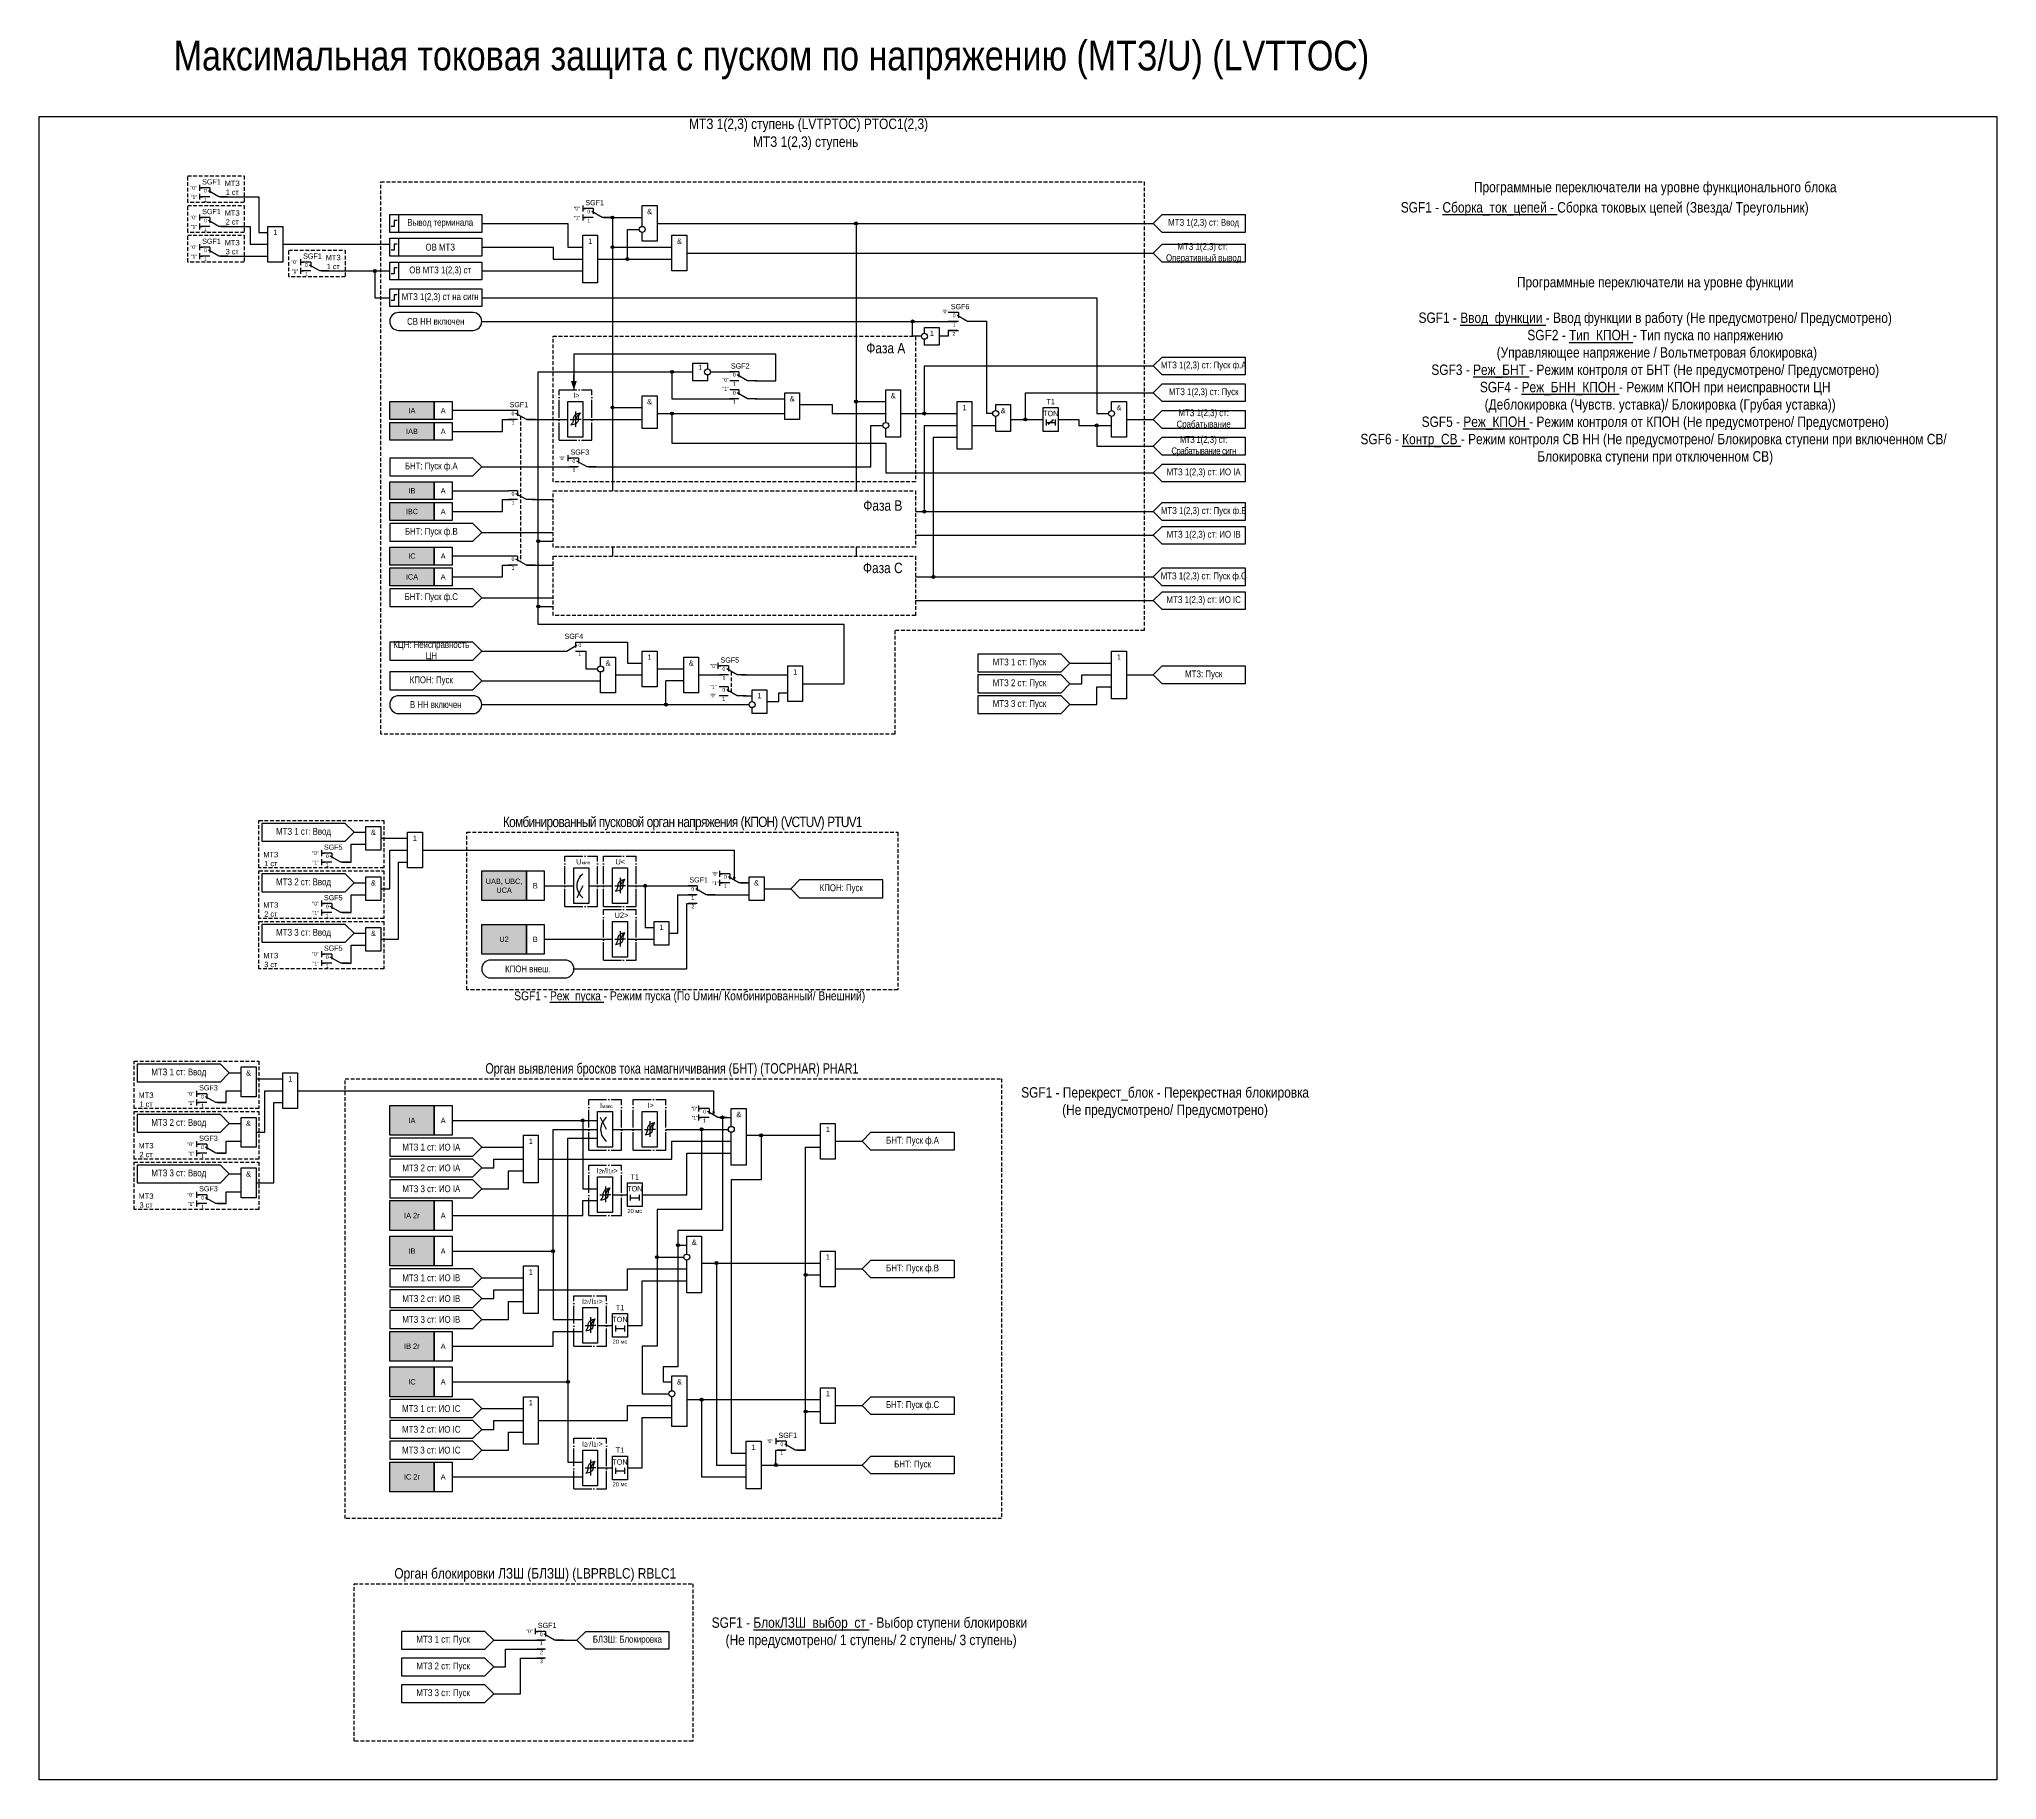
# Model space of a CAD drawing. Header units: millimetres. Extents: x -1444 to 964, y 0 to 620.
# Drawn here: x -1256 to -597, y 0 to 586 of the extents above; entities that cross this region are included whole.
import ezdxf
from ezdxf.enums import TextEntityAlignment as Align

# ---------------------------------------------------------------- set-up
doc = ezdxf.new("R2010")
doc.units = ezdxf.units.MM
doc.linetypes.add('ACAD_ISO04W100', pattern=[30, 24, -3, 0, -3])
doc.linetypes.add('штриховая2', pattern=[0.375, 0.25, -0.125])
doc.layers.add('invisible', color=252, linetype='Continuous', plot=False)
doc.layers.add('TEXT', color=7, linetype='Continuous', lineweight=25)
doc.layers.add('Основная', color=7, linetype='Continuous')
doc.styles.add('1.8_Gost_RD', font='ARIALN.TTF', dxfattribs={"height": 1.8})
doc.styles.add('2.5_Gost_RD', font='ARIALN.TTF', dxfattribs={"height": 2.5})
doc.styles.add('3.5_Gost_RD', font='ARIALN.TTF', dxfattribs={"height": 3.5})
doc.styles.add('Вывод', font='ARIALN.TTF', dxfattribs={"height": 2.5})
doc.styles.add('Компонент', font='ARIALN.TTF', dxfattribs={"height": 3.5})

# ---------------------------------------------------------------- blocks, each defined once
blk = doc.blocks.new('*U70')
at = {"layer": 'Основная', "linetype": 'ACAD_ISO04W100', "ltscale": 0.25}
for p, q in [((0, 0), (11, 0)), ((0, -17), (0, 0)), ((11, -17), (11, 0)), ((0, -17), (11, -17))]:
    blk.add_line(p, q, dxfattribs=at)
at = {"layer": 'Основная', "style": 'Компонент'}
blk.add_attdef('ОУ', text='', height=3.5, dxfattribs=at).set_placement((11, 0), align=Align.MIDDLE_CENTER)
blk = doc.blocks.new('Точка')
at = {"ltscale": 100}
h = blk.add_hatch(color=256, dxfattribs=at)
h.dxf.hatch_style = 1
edge = h.paths.add_edge_path()
edge.add_arc((0, 0), 0.5, 0, 360)
blk.add_circle((0, 0), 0.5, dxfattribs=at)
blk = doc.blocks.new('*U79')
at = {"layer": 'Основная', "color": 0}
blk.add_line((0, 0), (7, 4), dxfattribs=at)
at = {"layer": 'Основная', "ltscale": 0.35}
blk.add_line((6, 6), (6, 2.5), dxfattribs=at)
blk = doc.blocks.new('*U82')
at = {"layer": 'Основная', "color": 0}
for p, q in [((-3, 6), (-9, 6)), ((-3, 0), (-9, 0)), ((9, 0), (3, 0))]:
    blk.add_line(p, q, dxfattribs=at)
at = {"layer": 'Основная', "ltscale": 0.25, "xscale": -1}
blk.add_blockref('*U79', (3, 0), dxfattribs=at)
at = {"layer": 'Основная'}
for tag, height, style, p in [('В1', 2.5, 'Вывод', (-14, 6)), ('В2', 2.5, 'Вывод', (-6, 4)), ('ОУ', 3.5, 'Компонент', (-2, 10)), ('В3', 2.5, 'Вывод', (-6, -2))]:
    blk.add_attdef(tag, text='', height=height, dxfattribs=dict(at, style=style)).set_placement(p, align=Align.MIDDLE_CENTER)
blk = doc.blocks.new('*U81')
at = {"ltscale": 0.25}
blk.add_line((-1, 0), (-5, 0), dxfattribs=at)
blk.add_lwpolyline([(-3, 0, 2, 0, 0), (0, 0, 0, 0, 0)], format="xyseb", dxfattribs=at)
at = {"layer": 'Основная', "style": 'Вывод'}
blk.add_attdef('ОТ', text='', height=2.5, dxfattribs=at).set_placement((-4, 0), align=Align.MIDDLE_CENTER)
blk = doc.blocks.new('*U93')
at = {"layer": 'Основная', "color": 0}
for p, q in [((-9, 0), (-3, 0)), ((3, 6), (9, 6)), ((3, 0), (9, 0))]:
    blk.add_line(p, q, dxfattribs=at)
at = {"layer": 'Основная', "ltscale": 0.25}
blk.add_blockref('*U79', (-3, 0), dxfattribs=at)
at = {"layer": 'Основная'}
for tag, height, style, p in [('ОУ', 3.5, 'Компонент', (2, 10)), ('В2', 2.5, 'Вывод', (6, 4)), ('В1', 2.5, 'Вывод', (14, 6)), ('В3', 2.5, 'Вывод', (6, -2))]:
    blk.add_attdef(tag, text='', height=height, dxfattribs=dict(at, style=style)).set_placement(p, align=Align.MIDDLE_CENTER)
blk = doc.blocks.new('*U91')
at = {"layer": 'Основная', "color": 0}
for p, q in [((-3, 6), (-9, 6)), ((-3, 0), (-9, 0)), ((9, 0), (3, 0))]:
    blk.add_line(p, q, dxfattribs=at)
at = {"layer": 'Основная', "ltscale": 0.25, "xscale": -1}
blk.add_blockref('*U79', (3, 0), dxfattribs=at)
at = {"layer": 'Основная'}
for tag, height, style, p in [('В1', 2.5, 'Вывод', (-13, 6)), ('В2', 2.5, 'Вывод', (-6, 4)), ('ОУ', 3.5, 'Компонент', (-2, 10)), ('В3', 2.5, 'Вывод', (-6, -2))]:
    blk.add_attdef(tag, text='', height=height, dxfattribs=dict(at, style=style)).set_placement(p, align=Align.MIDDLE_CENTER)
blk = doc.blocks.new('*U92')
at = {"layer": 'Основная', "linetype": 'ACAD_ISO04W100', "ltscale": 0.25}
for p, q in [((0, 0), (11, 0)), ((0, -17), (0, 0)), ((11, -17), (11, 0)), ((0, -17), (11, -17))]:
    blk.add_line(p, q, dxfattribs=at)
at = {"layer": 'Основная', "style": 'Компонент'}
blk.add_attdef('ОУ', text='', height=3.5, dxfattribs=at).set_placement((11, 0), align=Align.MIDDLE_CENTER)

msp = doc.modelspace()

# ---------------------------------------------------------------- hatches: boundary and pattern name
at = {"ltscale": 100, "true_color": 0xef8637}
h = msp.add_hatch(color=30, dxfattribs=at)
h.dxf.hatch_style = 1
h.paths.add_polyline_path([(-1138, 464), (-1123, 464), (-1123, 458), (-1138, 458)])
h = msp.add_hatch(color=30, dxfattribs=at)
h.dxf.hatch_style = 1
h.paths.add_polyline_path([(-1138, 457), (-1123, 457), (-1123, 451), (-1138, 451)])
h = msp.add_hatch(color=30, dxfattribs=at)
h.dxf.hatch_style = 1
h.paths.add_polyline_path([(-1138, 437), (-1123, 437), (-1123, 431), (-1138, 431)])
h = msp.add_hatch(color=30, dxfattribs=at)
h.dxf.hatch_style = 1
h.paths.add_polyline_path([(-1138, 430), (-1123, 430), (-1123, 424), (-1138, 424)])
h = msp.add_hatch(color=30, dxfattribs=at)
h.dxf.hatch_style = 1
h.paths.add_polyline_path([(-1138, 415), (-1123, 415), (-1123, 409), (-1138, 409)])
h = msp.add_hatch(color=30, dxfattribs=at)
h.dxf.hatch_style = 1
h.paths.add_polyline_path([(-1138, 408), (-1123, 408), (-1123, 402), (-1138, 402)])
h = msp.add_hatch(color=30, dxfattribs=at)
h.dxf.hatch_style = 1
h.paths.add_polyline_path([(-1107, 306), (-1092, 306), (-1092, 296), (-1107, 296)])
h = msp.add_hatch(color=30, dxfattribs=at)
h.dxf.hatch_style = 1
h.paths.add_polyline_path([(-1107, 288), (-1092, 288), (-1092, 278), (-1107, 278)])
h = msp.add_hatch(color=30, dxfattribs=at)
h.dxf.hatch_style = 1
h.paths.add_polyline_path([(-1138, 227), (-1123, 227), (-1123, 217), (-1138, 217)])
h = msp.add_hatch(color=30, dxfattribs=at)
h.dxf.hatch_style = 1
h.paths.add_polyline_path([(-1138, 195), (-1123, 195), (-1123, 185), (-1138, 185)])
h = msp.add_hatch(color=30, dxfattribs=at)
h.dxf.hatch_style = 1
h.paths.add_polyline_path([(-1138, 183), (-1123, 183), (-1123, 173), (-1138, 173)])
h = msp.add_hatch(color=30, dxfattribs=at)
h.dxf.hatch_style = 1
h.paths.add_polyline_path([(-1138, 151), (-1123, 151), (-1123, 141), (-1138, 141)])
h = msp.add_hatch(color=30, dxfattribs=at)
h.dxf.hatch_style = 1
h.paths.add_polyline_path([(-1138, 139), (-1123, 139), (-1123, 129), (-1138, 129)])
h = msp.add_hatch(color=30, dxfattribs=at)
h.dxf.hatch_style = 1
h.paths.add_polyline_path([(-1138, 107), (-1123, 107), (-1123, 97), (-1138, 97)])

# ---------------------------------------------------------------- linework, layer by layer
at = {"color": 6, "ltscale": 100}
for p, q in [((-1202, 537), (-1202, 535)), ((-1202, 536), (-1201, 536)), ((-1202, 534), (-1202, 532)), ((-1202, 533), (-1201, 533)), ((-1202, 527), (-1202, 525)), ((-1202, 526), (-1201, 526)), ((-1202, 524), (-1202, 522)), ((-1202, 523), (-1201, 523)), ((-1202, 517), (-1202, 515)), ((-1202, 516), (-1201, 516)), ((-1202, 514), (-1202, 512)), ((-1202, 513), (-1201, 513)), ((-1168, 512), (-1168, 510)), ((-1168, 511), (-1167, 511)), ((-1168, 509), (-1168, 507)), ((-1168, 508), (-1167, 508)), ((-1161, 313), (-1161, 311)), ((-1161, 312), (-1160, 312)), ((-1161, 310), (-1161, 308)), ((-1161, 309), (-1160, 309)), ((-1161, 296), (-1161, 294)), ((-1161, 295), (-1160, 295)), ((-1161, 293), (-1161, 291)), ((-1161, 292), (-1160, 292)), ((-1161, 279), (-1161, 277)), ((-1161, 278), (-1160, 278)), ((-1161, 276), (-1161, 274)), ((-1161, 275), (-1160, 275)), ((-1203, 232), (-1203, 230)), ((-1203, 231), (-1202, 231)), ((-1203, 229), (-1203, 227)), ((-1203, 228), (-1202, 228)), ((-1203, 215), (-1203, 213)), ((-1203, 214), (-1202, 214)), ((-1203, 212), (-1203, 210)), ((-1203, 211), (-1202, 211)), ((-1203, 198), (-1203, 196)), ((-1203, 197), (-1202, 197)), ((-1203, 195), (-1203, 193)), ((-1203, 194), (-1202, 194))]:
    msp.add_line(p, q, dxfattribs=at)
at = {"ltscale": 100}
for p, q in [((-1073, 530), (-1073, 528)), ((-1073, 529), (-1072, 529)), ((-1073, 527), (-1073, 525)), ((-1073, 526), (-1072, 526)), ((-1107, 491), (-962, 491)), ((-967, 491), (-947, 491)), ((-962, 486), (-962, 491)), ((-949, 494), (-950, 494)), ((-950, 488), (-946.5, 488)), ((-959, 486), (-962, 486)), ((-1030, 474), (-1022, 474)), ((-1098, 461), (-1117, 461)), ((-1078, 446), (-1078, 444)), ((-1078, 445), (-1077, 445)), ((-1090, 431), (-1083, 431)), ((-1098, 412), (-1117, 412)), ((-1027.5, 376.01), (-1027.5, 374.01)), ((-1039, 370), (-1045, 370)), ((-1045, 362), (-1045, 370)), ((-1034, 372), (-1026, 372)), ((-1027.5, 375.01), (-1026.5, 375.01)), ((-1019.53, 372), (-1004, 372)), ((-1019, 365), (-1016, 365)), ((-1107, 362), (-1045, 362)), ((-1046, 362), (-1017, 362)), ((-1027, 306), (-1027, 304)), ((-1027, 305), (-1026, 305)), ((-1027, 303), (-1027, 301)), ((-1027, 302), (-1026, 302)), ((-1034.5, 295), (-1037.5, 295)), ((-1034, 227), (-1034, 225)), ((-1034, 226), (-1033, 226)), ((-1065, 219), (-1067, 223)), ((-1034, 224), (-1034, 222)), ((-1034, 223), (-1033, 223)), ((-1053, 197), (-1053, 197)), ((-1058, 153), (-1058, 153)), ((-1008, 115), (-1008, 113)), ((-1008, 114), (-1007, 114)), ((-1058, 105), (-1058, 105)), ((-1089, 51), (-1089, 49)), ((-1089, 50), (-1088, 50)), ((-1085.5, 44), (-1088.5, 44)), ((-1085.5, 41), (-1088.5, 41))]:
    msp.add_line(p, q, dxfattribs=at)
at = {"linetype": 'штриховая2', "ltscale": 5}
for p, q in [((-1094, 459.14), (-1094, 410.14)), ((-884, 387), (-968, 387)), ((-968, 387), (-968, 352)), ((-1023, 373), (-1023, 366))]:
    msp.add_line(p, q, dxfattribs=at)
at = {"color": 7, "ltscale": 100}
for p, q in [((-1077.21, 458), (-1075.4, 458)), ((-1073.58, 458), (-1075.4, 458)), ((-916.3, 456.41), (-914.63, 457.9)), ((-914.63, 457.9), (-915.15, 457.68)), ((-914.63, 457.9), (-914.9, 457.43)), ((-1073, 301), (-1075, 297)), ((-1062.21, 301), (-1060.4, 301)), ((-1061.19, 301), (-1059.51, 301)), ((-1058.58, 301), (-1060.4, 301)), ((-1062.21, 283), (-1060.4, 283)), ((-1061.19, 283), (-1059.51, 283)), ((-1058.58, 283), (-1060.4, 283)), ((-1052.21, 219), (-1050.4, 219)), ((-1051.19, 219), (-1049.51, 219)), ((-1048.58, 219), (-1050.4, 219)), ((-1067.21, 197), (-1065.4, 197)), ((-1066.19, 197), (-1064.51, 197)), ((-1063.58, 197), (-1065.4, 197)), ((-1072.21, 153), (-1070.4, 153)), ((-1071.19, 153), (-1069.51, 153)), ((-1068.58, 153), (-1070.4, 153)), ((-1072.21, 105), (-1070.4, 105)), ((-1071.19, 105), (-1069.51, 105)), ((-1068.58, 105), (-1070.4, 105))]:
    msp.add_line(p, q, dxfattribs=at)
for p, q in [((-1075.4, 460.72), (-1075.4, 455.52)), ((-1060.4, 303.72), (-1060.4, 298.52)), ((-1060.4, 285.72), (-1060.4, 280.52)), ((-1050.4, 221.72), (-1050.4, 216.52)), ((-1065.4, 199.72), (-1065.4, 194.52)), ((-1070.4, 155.72), (-1070.4, 150.52)), ((-1070.4, 107.72), (-1070.4, 102.52))]:
    msp.add_line(p, q)
at = {"color": 6, "ltscale": 100}
for points in [[(-1256, 560), (-597, 560), (-597, 0), (-1256, 0)], [(-1179, 523), (-1174, 523), (-1174, 511), (-1179, 511)], [(-1146, 321), (-1141, 321), (-1141, 313), (-1146, 313)], [(-1132, 319), (-1127, 319), (-1127, 307), (-1132, 307)], [(-1146, 304), (-1141, 304), (-1141, 296), (-1146, 296)], [(-1146, 287), (-1141, 287), (-1141, 279), (-1146, 279)], [(-1188, 240), (-1183, 240), (-1183, 230), (-1188, 230)], [(-1174, 238), (-1169, 238), (-1169, 226), (-1174, 226)], [(-1188, 223), (-1183, 223), (-1183, 213), (-1188, 213)], [(-1188, 206), (-1183, 206), (-1183, 196), (-1188, 196)]]:
    msp.add_lwpolyline(points, close=True, dxfattribs=at)
at = {"color": 6, "linetype": 'штриховая2', "ltscale": 5}
for points in [[(-1206, 540), (-1187, 540), (-1187, 531), (-1206, 531)], [(-1206, 530), (-1187, 530), (-1187, 521), (-1206, 521)], [(-1206, 520), (-1187, 520), (-1187, 511), (-1206, 511)], [(-1172, 515), (-1153, 515), (-1153, 506), (-1172, 506)], [(-1182, 323), (-1140, 323), (-1140, 307), (-1182, 307)], [(-1182, 306), (-1140, 306), (-1140, 290), (-1182, 290)], [(-1182, 289), (-1140, 289), (-1140, 273), (-1182, 273)], [(-1224, 242), (-1182, 242), (-1182, 226), (-1224, 226)], [(-1224, 225), (-1182, 225), (-1182, 209), (-1224, 209)], [(-1224, 208), (-1182, 208), (-1182, 192), (-1224, 192)]]:
    msp.add_lwpolyline(points, close=True, dxfattribs=at)
at = {"linetype": 'штриховая2', "ltscale": 5}
msp.add_lwpolyline([(-968, 352), (-1141, 352), (-1141, 538), (-884, 538), (-884, 387)], dxfattribs=at)
at = {"color": 6, "ltscale": 100}
for points in [[(-1195, 533), (-1182, 533), (-1182, 521), (-1179, 521)], [(-1195, 523), (-1185, 523), (-1185, 517), (-1179, 517)], [(-1174, 517), (-1138, 517)], [(-1195, 513), (-1179, 513)], [(-1161, 508), (-1138, 508)], [(-1161, 508), (-1143, 508), (-1143, 499), (-1138, 499)], [(-1150, 319), (-1153, 322), (-1181, 322), (-1181, 316), (-1153, 316), (-1150, 319)], [(-1150, 319), (-1146, 319)], [(-1141, 317), (-1132, 317)], [(-1154, 309), (-1151, 309), (-1151, 315), (-1146, 315)], [(-1141, 300), (-1138, 300), (-1138, 313), (-1132, 313)], [(-1127, 313), (-1022, 313), (-1022, 302.86)], [(-1150, 302), (-1153, 305), (-1181, 305), (-1181, 299), (-1153, 299), (-1150, 302)], [(-1141, 283), (-1135, 283), (-1135, 309), (-1132, 309)], [(-1154, 292), (-1151, 292), (-1151, 298), (-1146, 298)], [(-1150, 302), (-1146, 302)], [(-1150, 285), (-1153, 288), (-1181, 288), (-1181, 282), (-1153, 282), (-1150, 285)], [(-1150, 285), (-1146, 285)], [(-1154, 275), (-1151, 275), (-1151, 281), (-1146, 281)], [(-1192, 238), (-1195, 241), (-1223, 241), (-1223, 235), (-1195, 235), (-1192, 238)], [(-1192, 238), (-1188, 238)], [(-1196, 228), (-1193, 228), (-1193, 232), (-1188, 232)], [(-1183, 236), (-1174, 236)], [(-1183, 218), (-1180, 218), (-1180, 232), (-1174, 232)], [(-1169, 232), (-1029, 232), (-1029, 225.86)], [(-1183, 201), (-1177, 201), (-1177, 228), (-1174, 228)], [(-1192, 221), (-1195, 224), (-1223, 224), (-1223, 218), (-1195, 218), (-1192, 221)], [(-1192, 221), (-1188, 221)], [(-1196, 211), (-1193, 211), (-1193, 215), (-1188, 215)], [(-1192, 204), (-1195, 207), (-1223, 207), (-1223, 201), (-1195, 201), (-1192, 204)], [(-1196, 194), (-1193, 194), (-1193, 198), (-1188, 198)], [(-1192, 204), (-1188, 204)]]:
    msp.add_lwpolyline(points, dxfattribs=at)
at = {"ltscale": 100}
for points in [[(-1053, 523), (-1053, 530), (-1048, 530), (-1048, 518), (-1053, 518), (-1053, 521)], [(-1107, 524), (-1078, 524), (-1078, 516), (-1073, 516)], [(-1068, 512), (-1058, 512), (-1058, 522), (-1054, 522)], [(-1066, 526), (-1053, 526)], [(-1066, 526), (-1063, 526), (-1063, 462), (-1053, 462)], [(-1066, 526), (-1063, 526), (-1063, 462), (-1063, 434)], [(-1048, 524), (-881, 524)], [(-1038, 524), (-981, 524), (-981, 464), (-971, 464)], [(-1038, 524), (-981, 524), (-981, 434)], [(-1107, 516), (-1083, 516), (-1083, 512), (-1073, 512)], [(-1063, 516), (-1043, 516)], [(-1107, 508), (-1073, 508)], [(-1068, 512), (-1043, 512)], [(-1038, 514), (-881, 514)], [(-1107, 499), (-900, 499), (-900, 460), (-896, 460)], [(-958, 487), (-958, 489), (-953, 489), (-953, 483), (-958, 483), (-958, 485)], [(-947, 488), (-950, 488), (-950, 486), (-953, 486)], [(-947, 491), (-950, 491)], [(-935, 460), (-937, 460), (-937, 491), (-942, 491)], [(-1015, 471), (-1008, 471), (-1008, 480), (-1076, 480), (-1076, 468)], [(-1036, 473), (-1036, 477), (-1031, 477), (-1031, 475)], [(-1031, 475), (-1031, 475)], [(-966, 460), (-958, 460), (-958, 476), (-881, 476)], [(-990, 369), (-985, 369), (-985, 389), (-1088, 389), (-1088, 474), (-1036, 474)], [(-990, 369), (-985, 369), (-985, 389), (-1088, 389), (-1088, 474), (-1051, 474), (-1051, 474), (-1043, 474), (-1043, 465), (-1022, 465)], [(-1031, 473), (-1031, 471), (-1036, 471), (-1036, 473)], [(-971, 457), (-971, 468), (-966, 468), (-966, 452), (-971, 452), (-971, 455)], [(-1015, 465), (-1005, 465)], [(-1000, 463), (-989, 463), (-989, 460), (-971, 460)], [(-934, 461), (-934, 463), (-929, 463), (-929, 454), (-934, 454), (-934, 459)], [(-929, 458), (-924, 458), (-924, 467), (-881, 467)], [(-895, 461), (-895, 464), (-890, 464), (-890, 452), (-895, 452), (-895, 459)], [(-1117, 454), (-1100, 454), (-1100, 458), (-1096, 458)], [(-1092, 458), (-1078, 458)], [(-1073, 458), (-1053, 458)], [(-1071, 442), (-976, 442), (-976, 456), (-972, 456)], [(-1048, 460), (-1005, 460)], [(-1048, 460), (-1043, 460), (-1043, 450), (-971, 450), (-971, 440), (-881, 440)], [(-966, 460), (-947, 460)], [(-961, 427), (-958, 427), (-958, 456), (-947, 456)], [(-942, 456), (-934, 456)], [(-929, 458), (-918, 458)], [(-916.98, 458), (-916.98, 456)], [(-916.98, 457), (-913.98, 457)], [(-913.98, 458), (-913.98, 456)], [(-913, 458), (-906, 458), (-906, 456), (-895, 456)], [(-904, 456), (-900, 456), (-900, 449), (-881, 449)], [(-890, 458), (-881, 458)], [(-961, 405), (-955, 405), (-955, 452), (-947, 452)], [(-1107, 442), (-1110, 445), (-1138, 445), (-1138, 439), (-1110, 439), (-1107, 442)], [(-1107, 442), (-1075, 442)], [(-1117, 434), (-1098, 434)], [(-1117, 427), (-1100, 427), (-1100, 431), (-1097, 431)], [(-1107, 420), (-1110, 423), (-1138, 423), (-1138, 417), (-1110, 417), (-1107, 420)], [(-961, 427), (-881, 427)], [(-1107, 420), (-1083, 420)], [(-990, 369), (-985, 369), (-985, 389), (-1088, 389), (-1088, 417), (-1083, 417)], [(-961, 419), (-881, 419)], [(-1117, 405), (-1100, 405), (-1100, 409), (-1097, 409)], [(-1092, 409), (-1083, 409)], [(-1063, 415), (-1063, 412)], [(-981, 415), (-981, 412)], [(-961, 405), (-881, 405)], [(-1107, 398), (-1110, 401), (-1138, 401), (-1138, 395), (-1110, 395), (-1107, 398)], [(-1107, 398), (-1083, 398)], [(-961, 397), (-881, 397)], [(-999, 369), (-985, 369), (-985, 389), (-1088, 389), (-1088, 395), (-1083, 395)], [(-1107, 380), (-1110, 383), (-1138, 383), (-1138, 377), (-1110, 377), (-1107, 380)], [(-1075, 383), (-1058, 383), (-1058, 376), (-1053, 376)], [(-1107, 380), (-1101, 380)], [(-1104, 380), (-1079, 380)], [(-1075, 380), (-1072, 380), (-1072, 374), (-1068, 374)], [(-1067, 375), (-1067, 378), (-1062, 378), (-1062, 366), (-1067, 366), (-1067, 373)], [(-909, 376), (-912, 379), (-940, 379), (-940, 373), (-912, 373), (-909, 376)], [(-909, 376), (-895, 376)], [(-1107, 370), (-1110, 373), (-1138, 373), (-1138, 367), (-1110, 367), (-1107, 370)], [(-1107, 370), (-1082, 370)], [(-1104, 370), (-1067, 370)], [(-1062, 372), (-1053, 372)], [(-1048, 374), (-1039, 374)], [(-909, 369), (-912, 372), (-940, 372), (-940, 366), (-912, 366), (-909, 369)], [(-909, 369), (-905, 369), (-905, 372), (-895, 372)], [(-890, 372), (-881, 372)], [(-1016, 363), (-1016, 367), (-1011, 367), (-1011, 359), (-1016, 359), (-1016, 361)], [(-1011, 363), (-1007, 363), (-1007, 366), (-1004, 366)], [(-909, 362), (-912, 365), (-940, 365), (-940, 359), (-912, 359), (-909, 362)], [(-909, 362), (-900, 362), (-900, 368), (-895, 368)], [(-1086, 301), (-1076, 301)], [(-1071, 301), (-1063, 301)], [(-1058, 301), (-1052, 301), (-1052, 287), (-1049, 287)], [(-1058, 301), (-1035, 301)], [(-1044, 285), (-1041, 285), (-1041, 298), (-1035, 298)], [(-1031, 298), (-1017, 298)], [(-1020, 302), (-1017, 302)], [(-1012, 300), (-1003, 300)], [(-1076, 273), (-1038, 273), (-1038, 295), (-1035, 295)], [(-1086, 283), (-1063, 283)], [(-1058, 283), (-1049, 283)], [(-1023, 220), (-1023, 226), (-1018, 226), (-1018, 207), (-1023, 207), (-1023, 218)], [(-1117, 222), (-1068, 222)], [(-1117, 222), (-1073, 222), (-1073, 199), (-1068, 199)], [(-1117, 178), (-1083, 178), (-1083, 219), (-1068, 219)], [(-1063, 219), (-1053, 219)], [(-1045, 219), (-1033, 219), (-1033, 192), (-1048, 192), (-1048, 146), (-1053, 146), (-1053, 130), (-1044, 130)], [(-1045, 219), (-1033, 219), (-1033, 192), (-1048, 192), (-1048, 176), (-1039, 176)], [(-1026, 223), (-1026, 185), (-1041, 185), (-1041, 139), (-1046, 139), (-1046, 134)], [(-1045, 219), (-1024, 219)], [(-1027, 223), (-1024, 223), (-1024, 223), (-1023, 223)], [(-1107, 213), (-1110, 216), (-1138, 216), (-1138, 210), (-1110, 210), (-1107, 213)], [(-1117, 134), (-1078, 134), (-1078, 216), (-1068, 216)], [(-1107, 213), (-1093, 213)], [(-1088, 209), (-1043, 209), (-1043, 215), (-1023, 215)], [(-1053, 197), (-1038, 197), (-1038, 211), (-1023, 211)], [(-1018, 217), (-1013, 217), (-1013, 202), (-1023, 202), (-1023, 110), (-1018, 110)], [(-1018, 217), (-993, 217)], [(-1001, 111), (-998, 111), (-998, 118), (-998, 118), (-998, 213), (-993, 213)], [(-988, 215), (-979, 215)], [(-1107, 206), (-1110, 209), (-1138, 209), (-1138, 203), (-1110, 203), (-1107, 206)], [(-1107, 206), (-1103, 206), (-1103, 209), (-1093, 209)], [(-1107, 199), (-1098, 199), (-1098, 205), (-1093, 205)], [(-1107, 199), (-1110, 202), (-1138, 202), (-1138, 196), (-1110, 196), (-1107, 199)], [(-1117, 190), (-1073, 190), (-1073, 195), (-1068, 195)], [(-1063, 197), (-1058, 197)], [(-1057, 197), (-1057, 195)], [(-1057, 196), (-1054, 196)], [(-1054, 197), (-1054, 195)], [(-1117, 178), (-1083, 178), (-1083, 155), (-1073, 155)], [(-1041, 180), (-1039, 180), (-1039, 180), (-1038, 180)], [(-1038, 177), (-1038, 183), (-1033, 183), (-1033, 164), (-1038, 164), (-1038, 175)], [(-1107, 169), (-1110, 172), (-1138, 172), (-1138, 166), (-1110, 166), (-1107, 169)], [(-1088, 165), (-1058, 165), (-1058, 172), (-1038, 172)], [(-1033, 174), (-993, 174)], [(-1033, 174), (-1028, 174), (-1028, 106), (-1018, 106)], [(-988, 172), (-979, 172)], [(-1107, 162), (-1110, 165), (-1138, 165), (-1138, 159), (-1110, 159), (-1107, 162)], [(-1107, 169), (-1093, 169)], [(-1107, 162), (-1103, 162), (-1103, 165), (-1093, 165)], [(-1058, 153), (-1053, 153), (-1053, 168), (-1038, 168)], [(-1001, 111), (-998, 111), (-998, 118), (-998, 118), (-998, 170), (-993, 170)], [(-1107, 155), (-1098, 155), (-1098, 161), (-1093, 161)], [(-1107, 155), (-1110, 158), (-1138, 158), (-1138, 152), (-1110, 152), (-1107, 155)], [(-1068, 153), (-1063, 153)], [(-1062, 153), (-1062, 151)], [(-1062, 152), (-1059, 152)], [(-1059, 153), (-1059, 151)], [(-1117, 146), (-1083, 146), (-1083, 151), (-1073, 151)], [(-1117, 134), (-1078, 134), (-1078, 107), (-1073, 107)], [(-1046, 134), (-1044, 134), (-1044, 134), (-1043, 134)], [(-1043, 131), (-1043, 136), (-1038, 136), (-1038, 119), (-1043, 119), (-1043, 129)], [(-1107, 125), (-1110, 128), (-1138, 128), (-1138, 122), (-1110, 122), (-1107, 125)], [(-1088, 121), (-1058, 121), (-1058, 126), (-1043, 126)], [(-1038, 128), (-993, 128)], [(-1038, 128), (-1033, 128), (-1033, 102), (-1018, 102)], [(-988, 126), (-979, 126)], [(-1107, 118), (-1110, 121), (-1138, 121), (-1138, 115), (-1110, 115), (-1107, 118)], [(-1107, 125), (-1093, 125)], [(-1107, 118), (-1103, 118), (-1103, 121), (-1093, 121)], [(-1058, 105), (-1053, 105), (-1053, 122), (-1043, 122)], [(-1001, 111), (-998, 111), (-998, 118), (-998, 118), (-998, 124), (-993, 124)], [(-1107, 111), (-1110, 114), (-1138, 114), (-1138, 108), (-1110, 108), (-1107, 111)], [(-1107, 111), (-1098, 111), (-1098, 117), (-1093, 117)], [(-1013, 106), (-1008, 106), (-1008, 111), (-1005, 111)], [(-1013, 106), (-979, 106)], [(-1117, 102), (-1073, 102)], [(-1068, 105), (-1063, 105)], [(-1062, 105), (-1062, 103)], [(-1062, 104), (-1059, 104)], [(-1059, 105), (-1059, 103)], [(-1103, 47), (-1106, 50), (-1134, 50), (-1134, 44), (-1106, 44), (-1103, 47)], [(-1103, 47), (-1086, 47)], [(-1082, 47), (-1075, 47)], [(-1103, 38), (-1106, 41), (-1134, 41), (-1134, 35), (-1106, 35), (-1103, 38)], [(-1103, 38), (-1099, 38), (-1099, 44), (-1086, 44)], [(-1103, 29), (-1094, 29), (-1094, 41), (-1086, 41)], [(-1103, 29), (-1106, 32), (-1134, 32), (-1134, 26), (-1106, 26), (-1103, 29)]]:
    msp.add_lwpolyline(points, dxfattribs=at)
for points in [[(-1138, 527), (-1135, 527), (-1135, 521), (-1138, 521)], [(-1138, 527), (-1107, 527), (-1107, 521), (-1138, 521)], [(-850, 527), (-850, 521), (-878, 521), (-881, 524), (-878, 527)], [(-1138, 519), (-1135, 519), (-1135, 513), (-1138, 513)], [(-1138, 519), (-1107, 519), (-1107, 513), (-1138, 513)], [(-1073, 520), (-1068, 520), (-1068, 504), (-1073, 504)], [(-1043, 520), (-1038, 520), (-1038, 508), (-1043, 508)], [(-850, 517), (-850, 511), (-878, 511), (-881, 514), (-878, 517)], [(-1138, 511), (-1135, 511), (-1135, 505), (-1138, 505)], [(-1138, 511), (-1107, 511), (-1107, 505), (-1138, 505)], [(-1138, 502), (-1135, 502), (-1135, 496), (-1138, 496)], [(-1138, 502), (-1107, 502), (-1107, 496), (-1138, 496)], [(-850, 479), (-850, 473), (-878, 473), (-881, 476), (-878, 479)], [(-850, 470), (-850, 464), (-878, 464), (-881, 467), (-878, 470)], [(-1138, 464), (-1123, 464), (-1123, 458), (-1138, 458)], [(-1123, 464), (-1117, 464), (-1117, 458), (-1123, 458)], [(-1078, 464), (-1073, 464), (-1073, 452), (-1078, 452)], [(-1053, 466), (-1048, 466), (-1048, 455), (-1053, 455)], [(-1005, 467), (-1000, 467), (-1000, 458), (-1005, 458)], [(-947, 464), (-942, 464), (-942, 448), (-947, 448)], [(-917.98, 462), (-912.98, 462), (-912.98, 454), (-917.98, 454)], [(-1138, 457), (-1123, 457), (-1123, 451), (-1138, 451)], [(-1123, 457), (-1117, 457), (-1117, 451), (-1123, 451)], [(-850, 461), (-850, 455), (-878, 455), (-881, 458), (-878, 461)], [(-850, 452), (-850, 446), (-878, 446), (-881, 449), (-878, 452)], [(-850, 443), (-850, 437), (-878, 437), (-881, 440), (-878, 443)], [(-1138, 437), (-1123, 437), (-1123, 431), (-1138, 431)], [(-1123, 437), (-1117, 437), (-1117, 431), (-1123, 431)], [(-1138, 430), (-1123, 430), (-1123, 424), (-1138, 424)], [(-1123, 430), (-1117, 430), (-1117, 424), (-1123, 424)], [(-850, 430), (-850, 424), (-878, 424), (-881, 427), (-878, 430)], [(-850, 422), (-850, 416), (-878, 416), (-881, 419), (-878, 422)], [(-1138, 415), (-1123, 415), (-1123, 409), (-1138, 409)], [(-1123, 415), (-1117, 415), (-1117, 409), (-1123, 409)], [(-1138, 408), (-1123, 408), (-1123, 402), (-1138, 402)], [(-1123, 408), (-1117, 408), (-1117, 402), (-1123, 402)], [(-850, 408), (-850, 402), (-878, 402), (-881, 405), (-878, 408)], [(-850, 400), (-850, 394), (-878, 394), (-881, 397), (-878, 400)], [(-1053, 380), (-1048, 380), (-1048, 368), (-1053, 368)], [(-1039, 378), (-1034, 378), (-1034, 366), (-1039, 366)], [(-895, 380), (-890, 380), (-890, 364), (-895, 364)], [(-1004, 375), (-999, 375), (-999, 363), (-1004, 363)], [(-850, 375), (-850, 369), (-878, 369), (-881, 372), (-878, 375)], [(-1107, 306), (-1092, 306), (-1092, 296), (-1107, 296)], [(-1092, 306), (-1086, 306), (-1086, 296), (-1092, 296)], [(-1076, 307), (-1071, 307), (-1071, 295), (-1076, 295)], [(-1063, 307), (-1058, 307), (-1058, 295), (-1063, 295)], [(-1017, 304), (-1012, 304), (-1012, 296), (-1017, 296)], [(-1000, 303), (-1003, 300), (-1000, 297), (-972, 297), (-972, 303)], [(-1107, 288), (-1092, 288), (-1092, 278), (-1107, 278)], [(-1092, 288), (-1086, 288), (-1086, 278), (-1092, 278)], [(-1063, 289), (-1058, 289), (-1058, 277), (-1063, 277)], [(-1049, 289), (-1044, 289), (-1044, 281), (-1049, 281)], [(-1138, 227), (-1123, 227), (-1123, 217), (-1138, 217)], [(-1123, 227), (-1117, 227), (-1117, 217), (-1123, 217)], [(-1068, 225), (-1063, 225), (-1063, 213), (-1068, 213)], [(-1053, 225), (-1048, 225), (-1048, 213), (-1053, 213)], [(-993, 221), (-988, 221), (-988, 209), (-993, 209)], [(-948, 218), (-948, 212), (-976, 212), (-979, 215), (-976, 218)], [(-1093, 217), (-1088, 217), (-1088, 201), (-1093, 201)], [(-1068, 203), (-1063, 203), (-1063, 191), (-1068, 191)], [(-1058, 201), (-1053, 201), (-1053, 193), (-1058, 193)], [(-1138, 195), (-1123, 195), (-1123, 185), (-1138, 185)], [(-1123, 195), (-1117, 195), (-1117, 185), (-1123, 185)], [(-1138, 183), (-1123, 183), (-1123, 173), (-1138, 173)], [(-1123, 183), (-1117, 183), (-1117, 173), (-1123, 173)], [(-993, 178), (-988, 178), (-988, 166), (-993, 166)], [(-1093, 173), (-1088, 173), (-1088, 157), (-1093, 157)], [(-948, 175), (-948, 169), (-976, 169), (-979, 172), (-976, 175)], [(-1073, 159), (-1068, 159), (-1068, 147), (-1073, 147)], [(-1063, 157), (-1058, 157), (-1058, 149), (-1063, 149)], [(-1138, 151), (-1123, 151), (-1123, 141), (-1138, 141)], [(-1123, 151), (-1117, 151), (-1117, 141), (-1123, 141)], [(-1138, 139), (-1123, 139), (-1123, 129), (-1138, 129)], [(-1123, 139), (-1117, 139), (-1117, 129), (-1123, 129)], [(-993, 132), (-988, 132), (-988, 120), (-993, 120)], [(-1093, 129), (-1088, 129), (-1088, 113), (-1093, 113)], [(-948, 129), (-948, 123), (-976, 123), (-979, 126), (-976, 129)], [(-1018, 114), (-1013, 114), (-1013, 98), (-1018, 98)], [(-1138, 107), (-1123, 107), (-1123, 97), (-1138, 97)], [(-1123, 107), (-1117, 107), (-1117, 97), (-1123, 97)], [(-1073, 111), (-1068, 111), (-1068, 99), (-1073, 99)], [(-1063, 109), (-1058, 109), (-1058, 101), (-1063, 101)], [(-948, 109), (-948, 103), (-976, 103), (-979, 106), (-976, 109)], [(-1044, 50), (-1044, 44), (-1072, 44), (-1075, 47), (-1072, 50)]]:
    msp.add_lwpolyline(points, close=True, dxfattribs=at)
at = {"lineweight": 30, "ltscale": 100}
for points in [[(-1135.5, 525), (-1136.5, 525), (-1136.5, 523), (-1137.5, 523)], [(-1135.5, 517), (-1136.5, 517), (-1136.5, 515), (-1137.5, 515)], [(-1135.5, 509), (-1136.5, 509), (-1136.5, 507), (-1137.5, 507)], [(-1135.5, 500), (-1136.5, 500), (-1136.5, 498), (-1137.5, 498)]]:
    msp.add_lwpolyline(points, dxfattribs=at)
at = {"ltscale": 100}
for points in [[(-1135, 488), (-1110, 488, 1), (-1110, 494), (-1135, 494, 1)], [(-1135, 359), (-1110, 359, 1), (-1110, 365), (-1135, 365, 1)], [(-1104, 270), (-1079, 270, 1), (-1079, 276), (-1104, 276, 1)]]:
    msp.add_lwpolyline(points, format="xyb", close=True, dxfattribs=at)
at = {"color": 251, "linetype": 'штриховая2', "ltscale": 5, "true_color": 0x58595b}
for points in [[(-1083, 486), (-961, 486), (-961, 437), (-1083, 437)], [(-1083, 434), (-961, 434), (-961, 415), (-1083, 415)], [(-1083, 412), (-961, 412), (-961, 392), (-1083, 392)]]:
    msp.add_lwpolyline(points, close=True, dxfattribs=at)
at = {"linetype": 'штриховая2', "ltscale": 5}
for points in [[(-1112, 319), (-967, 319), (-967, 266), (-1112, 266)], [(-1153, 236), (-932, 236), (-932, 88), (-1153, 88)], [(-1150, 66), (-1036, 66), (-1036, 13), (-1150, 13)]]:
    msp.add_lwpolyline(points, close=True, dxfattribs=at)
msp.add_circle((-1053, 522), 1)
at = {"ltscale": 100}
for centre in [(-958, 486), (-1031, 474), (-971, 456), (-934, 460), (-895, 460), (-1067, 374), (-1016, 362), (-1023, 219), (-1038, 176), (-1043, 130)]:
    msp.add_circle(centre, 1, dxfattribs=at)
at = {"color": 7, "ltscale": 100}
for centre in [(-1070, 301), (-1062, 219)]:
    msp.add_arc(centre, 5, 126.8699, 233.1301, dxfattribs=at)
for points in [[(-1076.2, 457.92), (-1076.4, 457.13), (-1077, 456.12)], [(-1074.52, 457.92), (-1074.75, 457.13), (-1075.24, 456.67), (-1077, 456.12)], [(-1076.2, 457.92), (-1076.05, 458.71), (-1075.56, 459.54), (-1073.8, 460.26)], [(-1075.4, 458), (-1075, 458.72), (-1074.53, 459.6), (-1073.8, 460.26)], [(-1074.52, 457.92), (-1074.4, 458.71), (-1074.19, 459.54), (-1073.8, 460.26)], [(-1061.2, 300.92), (-1061.05, 301.71), (-1060.56, 302.54), (-1058.8, 303.26)], [(-1060.4, 301), (-1060, 301.72), (-1059.53, 302.6), (-1058.8, 303.26)], [(-1059.52, 300.92), (-1059.4, 301.71), (-1059.19, 302.54), (-1058.8, 303.26)], [(-1061.2, 300.92), (-1061.4, 300.13), (-1062, 299.12)], [(-1059.52, 300.92), (-1059.75, 300.13), (-1060.24, 299.67), (-1062, 299.12)], [(-1061.2, 282.92), (-1061.05, 283.71), (-1060.56, 284.54), (-1058.8, 285.26)], [(-1060.4, 283), (-1060, 283.72), (-1059.53, 284.6), (-1058.8, 285.26)], [(-1059.52, 282.92), (-1059.4, 283.71), (-1059.19, 284.54), (-1058.8, 285.26)], [(-1061.2, 282.92), (-1061.4, 282.13), (-1062, 281.12)], [(-1059.52, 282.92), (-1059.75, 282.13), (-1060.24, 281.67), (-1062, 281.12)], [(-1051.2, 218.92), (-1051.4, 218.13), (-1052, 217.12)], [(-1049.52, 218.92), (-1049.75, 218.13), (-1050.24, 217.67), (-1052, 217.12)], [(-1051.2, 218.92), (-1051.05, 219.71), (-1050.56, 220.54), (-1048.8, 221.26)], [(-1050.4, 219), (-1050, 219.72), (-1049.53, 220.6), (-1048.8, 221.26)], [(-1049.52, 218.92), (-1049.4, 219.71), (-1049.19, 220.54), (-1048.8, 221.26)], [(-1066.2, 196.92), (-1066.05, 197.71), (-1065.56, 198.54), (-1063.8, 199.26)], [(-1065.4, 197), (-1065, 197.72), (-1064.53, 198.6), (-1063.8, 199.26)], [(-1064.52, 196.92), (-1064.4, 197.71), (-1064.19, 198.54), (-1063.8, 199.26)], [(-1066.2, 196.92), (-1066.4, 196.13), (-1067, 195.12)], [(-1064.52, 196.92), (-1064.75, 196.13), (-1065.24, 195.67), (-1067, 195.12)], [(-1071.2, 152.92), (-1071.4, 152.13), (-1072, 151.12)], [(-1069.52, 152.92), (-1069.75, 152.13), (-1070.24, 151.67), (-1072, 151.12)], [(-1071.2, 152.92), (-1071.05, 153.71), (-1070.56, 154.54), (-1068.8, 155.26)], [(-1070.4, 153), (-1070, 153.72), (-1069.53, 154.6), (-1068.8, 155.26)], [(-1069.52, 152.92), (-1069.4, 153.71), (-1069.19, 154.54), (-1068.8, 155.26)], [(-1071.2, 104.92), (-1071.05, 105.71), (-1070.56, 106.54), (-1068.8, 107.26)], [(-1070.4, 105), (-1070, 105.72), (-1069.53, 106.6), (-1068.8, 107.26)], [(-1069.52, 104.92), (-1069.4, 105.71), (-1069.19, 106.54), (-1068.8, 107.26)], [(-1071.2, 104.92), (-1071.4, 104.13), (-1072, 103.12)], [(-1069.52, 104.92), (-1069.75, 104.13), (-1070.24, 103.67), (-1072, 103.12)]]:
    msp.add_spline(points, degree=3)
at = {"layer": 'invisible', "ltscale": 100}
for points in [[(-1022.28, 304), (-1022, 302.86), (-1021.72, 304)], [(-1138, 232), (-1029, 232), (-1029, 223.86)], [(-1029.28, 225), (-1029, 223.86), (-1028.72, 225)]]:
    msp.add_lwpolyline(points, dxfattribs=at)

# ---------------------------------------------------------------- block references
at = {"ltscale": 100}
for p in [(-1063, 526), (-981, 524), (-1063, 516), (-1058, 512), (-962, 491), (-1043, 474), (-1063, 462), (-981, 464), (-1043, 460), (-958, 460), (-924, 458), (-924, 458), (-900, 456), (-958, 427), (-1088, 417), (-955, 405), (-1088, 395), (-1045, 362), (-1073, 222), (-1033, 219), (-1026, 223), (-1013, 217), (-1083, 178), (-1041, 180), (-1048, 176), (-1028, 174), (-998, 170), (-1078, 134), (-1033, 128), (-998, 124), (-1008, 106)]:
    msp.add_blockref('Точка', p, dxfattribs=at)
at = {"color": 3, "ltscale": 100}
msp.add_blockref('Точка', (-1052, 301), dxfattribs=at)
at = {"layer": 'invisible', "color": 6, "ltscale": 100}
msp.add_blockref('Точка', (-1143, 508), dxfattribs=at)
at = {"layer": 'Основная', "color": 6, "ltscale": 0.25, "xscale": 0.5, "yscale": 0.5, "zscale": 0.5}
for p, values in [((-1197, 533), {'ОУ': 'SGF1', 'В1': '"0"', 'В2': '0', 'В3': '1'}), ((-1197, 523), {'ОУ': 'SGF1', 'В1': '"0"', 'В2': '0', 'В3': '1'}), ((-1197, 513), {'ОУ': 'SGF1', 'В1': '"0"', 'В2': '0', 'В3': '1'}), ((-1163, 508), {'ОУ': 'SGF1', 'В1': '"0"', 'В2': '0', 'В3': '1'}), ((-1156, 309), {'ОУ': 'SGF5', 'В1': '"0"', 'В2': '0', 'В3': '1'}), ((-1156, 292), {'ОУ': 'SGF5', 'В1': '"0"', 'В2': '0', 'В3': '1'}), ((-1156, 275), {'ОУ': 'SGF5', 'В1': '"0"', 'В2': '0', 'В3': '1'}), ((-1198, 228), {'ОУ': 'SGF3', 'В1': '"0"', 'В2': '0', 'В3': '1'}), ((-1198, 211), {'ОУ': 'SGF3', 'В1': '"0"', 'В2': '0', 'В3': '1'}), ((-1198, 194), {'ОУ': 'SGF3', 'В1': '"0"', 'В2': '0', 'В3': '1'})]:
    msp.add_blockref('*U82', p, dxfattribs=at).add_auto_attribs(values)
at = {"layer": 'Основная', "ltscale": 0.25, "xscale": 0.5, "yscale": 0.5, "zscale": 0.5}
for name, p, values in [('*U82', (-1068, 526), {'ОУ': 'SGF1', 'В1': '"0"', 'В2': '0', 'В3': '1'}), ('*U82', (-1073, 442), {'ОУ': 'SGF3', 'В1': '"0"', 'В2': '0', 'В3': '1'}), ('*U91', (-1022.5, 372.01), {'ОУ': 'SGF5', 'В1': '"0"', 'В2': '0', 'В3': '1'}), ('*U82', (-1003, 111), {'ОУ': 'SGF1', 'В1': '"0"', 'В2': '0', 'В3': '1'}), ('*U82', (-1084, 47), {'ОУ': 'SGF1', 'В1': '"0"', 'В2': '0', 'В3': '1'})]:
    msp.add_blockref(name, p, dxfattribs=at).add_auto_attribs(values)
at = {"layer": 'Основная', "ltscale": 0.25}
ref = msp.add_blockref('*U93', (-945, 491), dxfattribs=dict(at, xscale=-0.5, yscale=0.5, zscale=0.5))
ref.add_attrib('ОУ', 'SGF6', dxfattribs={"height": 1.75, "style": 'Компонент'}).set_placement((-946, 496), align=Align.MIDDLE_CENTER)
ref.add_attrib('В2', '0', dxfattribs={"height": 1.25, "style": 'Вывод'}).set_placement((-948, 493), align=Align.MIDDLE_CENTER)
ref.add_attrib('В3', '1', dxfattribs={"height": 1.25, "style": 'Вывод'}).set_placement((-948, 490), align=Align.MIDDLE_CENTER)
ref = msp.add_blockref('*U82', (-1019, 471), dxfattribs=dict(at, xscale=0.5, yscale=0.5, zscale=0.5))
ref.add_attrib('ОУ', 'SGF2', dxfattribs={"height": 1.75, "style": 'Компонент'}).set_placement((-1020, 476), align=Align.MIDDLE_CENTER)
ref.add_attrib('В2', '0', dxfattribs={"height": 1.25, "style": 'Вывод'}).set_placement((-1022, 473), align=Align.MIDDLE_CENTER)
ref.add_attrib('В3', '1', dxfattribs={"height": 1.25, "style": 'Вывод'}).set_placement((-1022, 470), align=Align.MIDDLE_CENTER)
for name, p in [('*U70', (-1081, 468)), ('*U70', (-1079, 311)), ('*U92', (-1066, 311)), ('*U70', (-1066, 293)), ('*U70', (-1071, 229)), ('*U70', (-1056, 229)), ('*U70', (-1071, 207)), ('*U70', (-1076, 163)), ('*U70', (-1076, 115))]:
    msp.add_blockref(name, p, dxfattribs=at)
at = {"layer": 'Основная', "ltscale": 0.25, "rotation": 270}
msp.add_blockref('*U81', (-1076, 468), dxfattribs=at)
at = {"layer": 'Основная', "ltscale": 0.25}
ref = msp.add_blockref('*U82', (-1019, 465), dxfattribs=dict(at, xscale=0.5, yscale=0.5, zscale=0.5))
ref.add_attrib('В2', '0', dxfattribs={"height": 1.25, "style": 'Вывод'}).set_placement((-1022, 467), align=Align.MIDDLE_CENTER)
ref.add_attrib('В3', '1', dxfattribs={"height": 1.25, "style": 'Вывод'}).set_placement((-1022, 464), align=Align.MIDDLE_CENTER)
ref = msp.add_blockref('*U82', (-1093.5, 458), dxfattribs=dict(at, xscale=0.5, yscale=0.5, zscale=0.5))
ref.add_attrib('ОУ', 'SGF1', dxfattribs={"height": 1.75, "style": 'Компонент'}).set_placement((-1094.5, 463), align=Align.MIDDLE_CENTER)
ref.add_attrib('В2', '0', dxfattribs={"height": 1.25, "style": 'Вывод'}).set_placement((-1096.5, 460), align=Align.MIDDLE_CENTER)
ref.add_attrib('В3', '1', dxfattribs={"height": 1.25, "style": 'Вывод'}).set_placement((-1096.5, 457), align=Align.MIDDLE_CENTER)
ref = msp.add_blockref('*U82', (-1093.5, 431), dxfattribs=dict(at, xscale=0.5, yscale=0.5, zscale=0.5))
ref.add_attrib('В2', '0', dxfattribs={"height": 1.25, "style": 'Вывод'}).set_placement((-1096.5, 433), align=Align.MIDDLE_CENTER)
ref.add_attrib('В3', '1', dxfattribs={"height": 1.25, "style": 'Вывод'}).set_placement((-1096.5, 430), align=Align.MIDDLE_CENTER)
ref = msp.add_blockref('*U82', (-1093.5, 409), dxfattribs=dict(at, xscale=0.5, yscale=0.5, zscale=0.5))
ref.add_attrib('В2', '0', dxfattribs={"height": 1.25, "style": 'Вывод'}).set_placement((-1096.5, 411), align=Align.MIDDLE_CENTER)
ref.add_attrib('В3', '1', dxfattribs={"height": 1.25, "style": 'Вывод'}).set_placement((-1096.5, 408), align=Align.MIDDLE_CENTER)
ref = msp.add_blockref('*U93', (-1077, 380), dxfattribs=dict(at, xscale=0.5, yscale=0.5, zscale=0.5))
ref.add_attrib('ОУ', 'SGF4', dxfattribs={"height": 1.75, "style": 'Компонент'}).set_placement((-1076, 385), align=Align.MIDDLE_CENTER)
ref.add_attrib('В2', '0', dxfattribs={"height": 1.25, "style": 'Вывод'}).set_placement((-1074, 382), align=Align.MIDDLE_CENTER)
ref.add_attrib('В3', '1', dxfattribs={"height": 1.25, "style": 'Вывод'}).set_placement((-1074, 379), align=Align.MIDDLE_CENTER)
ref = msp.add_blockref('*U91', (-1022.56, 365), dxfattribs=dict(at, xscale=0.5, yscale=0.5, zscale=0.5))
ref.add_attrib('В1', '"1"', dxfattribs={"height": 1.25, "style": 'Вывод'}).set_placement((-1029.06, 368), align=Align.MIDDLE_CENTER)
ref.add_attrib('В2', '0', dxfattribs={"height": 1.25, "style": 'Вывод'}).set_placement((-1025.56, 367), align=Align.MIDDLE_CENTER)
ref.add_attrib('В3', '1', dxfattribs={"height": 1.25, "style": 'Вывод'}).set_placement((-1025.56, 364), align=Align.MIDDLE_CENTER)
ref = msp.add_blockref('*U82', (-1033, 298), dxfattribs=dict(at, xscale=0.5, yscale=0.5, zscale=0.5))
ref.add_attrib('ОУ', 'SGF1', dxfattribs={"height": 1.75, "style": 'Компонент'}).set_placement((-1034, 303), align=Align.MIDDLE_CENTER)
ref.add_attrib('В2', '0', dxfattribs={"height": 1.25, "style": 'Вывод'}).set_placement((-1036, 300), align=Align.MIDDLE_CENTER)
ref.add_attrib('В3', '1', dxfattribs={"height": 1.25, "style": 'Вывод'}).set_placement((-1036, 297), align=Align.MIDDLE_CENTER)
ref = msp.add_blockref('*U91', (-1022, 302), dxfattribs=dict(at, xscale=0.5, yscale=0.5, zscale=0.5))
ref.add_attrib('В1', '"0"', dxfattribs={"height": 1.25, "style": 'Вывод'}).set_placement((-1028.5, 305), align=Align.MIDDLE_CENTER)
ref.add_attrib('В2', '0', dxfattribs={"height": 1.25, "style": 'Вывод'}).set_placement((-1025, 304), align=Align.MIDDLE_CENTER)
ref.add_attrib('В3', '1', dxfattribs={"height": 1.25, "style": 'Вывод'}).set_placement((-1025, 301), align=Align.MIDDLE_CENTER)
ref = msp.add_blockref('*U91', (-1029, 223), dxfattribs=dict(at, xscale=0.5, yscale=0.5, zscale=0.5))
ref.add_attrib('В1', '"0"', dxfattribs={"height": 1.25, "style": 'Вывод'}).set_placement((-1035.5, 226), align=Align.MIDDLE_CENTER)
ref.add_attrib('В2', '0', dxfattribs={"height": 1.25, "style": 'Вывод'}).set_placement((-1032, 225), align=Align.MIDDLE_CENTER)
ref.add_attrib('В3', '1', dxfattribs={"height": 1.25, "style": 'Вывод'}).set_placement((-1032, 222), align=Align.MIDDLE_CENTER)

# ---------------------------------------------------------------- texts
at = {"color": 30, "ltscale": 100}
for s, insert, char_height, width, attachment_point, style in [('{\\C3;Максимальная токовая защита с пуском по напряжению (МТЗ/U) (LVTTOC)}', (-1009.5, 579), 10, 493, 5, '3.5_Gost_RD'), ('МТЗ 1(2,3) ступень (LVTPTOC) {\\C6;PTOC1(2,3)}', (-997, 557), 3.5, 290, 5, '3.5_Gost_RD'), ('МТЗ 1(2,3) ступень', (-998, 551), 3.5, 290, 5, '3.5_Gost_RD'), ('МТЗ\\P1 ст', (-1191, 536), 1.8, 8, 5, '2.5_Gost_RD'), ('МТЗ\\P2 ст', (-1191, 526), 1.8, 8, 5, '2.5_Gost_RD'), ('МТЗ\\P3 ст', (-1191, 516), 1.8, 8, 5, '2.5_Gost_RD'), ('МТЗ\\P1 ст', (-1157, 511), 1.8, 8, 5, '2.5_Gost_RD'), ('SGF1 - {\\LВвод_функции} - Ввод функции в работу (Не предусмотрено/ Предусмотрено)\\PSGF2 - {\\LТип_КПОН} - Тип пуска по напряжению \\P^I({\\C6;Управляющее напряжение / Вольтметровая блокировка})\\PSGF3 - {\\LРеж_БНТ} - Режим контроля от БНТ (Не предусмотрено/ Предусмотрено)\\PSGF4 - {\\LРеж_БНН_КПОН} - Режим КПОН при неисправности ЦН \\P^I  (Деблокировка (Чувств. уставка)/ Блокировка (Грубая уставка))\\PSGF5 - {\\LРеж_КПОН} - Режим контроля от КПОН (Не предусмотрено/ Предусмотрено)\\P{\\C6;SGF6 - \\LКонтр_СВ \\l- Режим контроля СВ НН (Не предусмотрено/ Блокировка ступени при включенном СВ/ ^IБлокировка ступени при отключенном СВ)}', (-712, 494), 3.5, 206.7768, 2, '3.5_Gost_RD'), ('{\\T0.9;Комбинированный пусковой орган напряжения (КПОН) (VCTUV) \\C6;PTUV1}', (-1039.5, 322), 3.5, 145, 5, '3.5_Gost_RD'), ('МТЗ \\P1 ст', (-1178, 310), 1.8, 8, 5, '2.5_Gost_RD'), ('МТЗ \\P2 ст', (-1178, 293), 1.8, 8, 5, '2.5_Gost_RD'), ('МТЗ \\P3 ст', (-1178, 276), 1.8, 8, 5, '2.5_Gost_RD'), ('SGF1 - {\\LРеж_пуска} - Режим пуска (По Uмин/ Комбинированный/ Внешний)', (-1037, 263.5), 3, 140, 5, '3.5_Gost_RD'), ('{\\W0.9;Орган выявления бросков тока намагничивания (БНТ) (TOCPHAR) \\C6;PHAR1}', (-1043, 239), 3.5, 200, 5, '3.5_Gost_RD'), ('МТЗ \\P1 ст', (-1220, 229), 1.8, 8, 5, '2.5_Gost_RD'), ('SGF1 - Перекрест_блок - Перекрестная блокировка^I(Не предусмотрено/ Предусмотрено)', (-877, 228), 3.5, 101.6842, 5, '3.5_Gost_RD'), ('МТЗ \\P2 ст', (-1220, 212), 1.8, 8, 5, '2.5_Gost_RD'), ('МТЗ \\P3 ст', (-1220, 195), 1.8, 8, 5, '2.5_Gost_RD'), ('Орган блокировки ЛЗШ (БЛЗШ) (LBPRBLC) {\\C6;RBLC1}', (-1089, 69), 3.5, 100, 5, '3.5_Gost_RD'), ('SGF1 - {\\LБлокЛЗШ_выбор_ст} - Выбор ступени блокировки \\P^I(Не предусмотрено/ 1 ступень/ 2 ступень/ 3 ступень)', (-976.5, 49.5), 3.5, 115, 5, '3.5_Gost_RD')]:
    msp.add_mtext(s, dxfattribs=dict(at, insert=insert, char_height=char_height, width=width, attachment_point=attachment_point, style=style))
at = {"color": 3, "ltscale": 100, "char_height": 3.5, "width": 170, "attachment_point": 2, "style": '3.5_Gost_RD'}
for s, insert in [('Программные переключатели на уровне функционального блока', (-712, 538)), ('Программные переключатели на уровне функции', (-712, 506))]:
    msp.add_mtext(s, dxfattribs=dict(at, insert=insert))
at = {"color": 6, "ltscale": 100, "char_height": 1.25, "attachment_point": 1, "style": '3.5_Gost_RD'}
for insert in [(-1205, 533.5), (-1205, 523.5), (-1205, 513.5), (-1171, 508.5), (-1164, 309.5), (-1164, 292.5), (-1164, 275.5), (-1206, 228.5), (-1206, 211.5), (-1206, 194.5)]:
    msp.add_mtext_dynamic_manual_height_columns('"1"', width=2, gutter_width=17.5, heights=[0], dxfattribs=dict(at, insert=insert))
at = {"ltscale": 100, "attachment_point": 5}
for s, insert, char_height, width, style in [('&', (-1050.5, 528), 1.8, 5, '2.5_Gost_RD'), ('МТЗ 1(2,3) ст: Ввод', (-864, 524), 2.3, 28, '2.5_Gost_RD'), ('1', (-1070.5, 518), 1.8, 5, '2.5_Gost_RD'), ('&', (-1040.5, 518), 1.8, 5, '2.5_Gost_RD'), ('МТЗ 1(2,3) ст:  Оперативный вывод', (-864, 514), 2.3, 28, '2.5_Gost_RD'), ('СВ НН включен', (-1122.5, 491), 2.3, 31, '2.5_Gost_RD'), ('1', (-955.5, 487), 1.8, 5, '2.5_Gost_RD'), ('1', (-1033.5, 475.5), 1.8, 5, '2.5_Gost_RD'), ('МТЗ 1(2,3) ст: Пуск ф.А', (-864, 476), 2.3, 28, '2.5_Gost_RD'), ('МТЗ 1(2,3) ст: Пуск', (-864, 467), 2.3, 28, '2.5_Gost_RD'), ('IA', (-1130.5, 461), 1.8, 15, '1.8_Gost_RD'), ('А', (-1120, 461), 1.8, 6, '1.8_Gost_RD'), ('&', (-1050.5, 464), 1.8, 5, '2.5_Gost_RD'), ('&', (-1002.5, 465), 1.8, 5, '2.5_Gost_RD'), ('&', (-968.5, 466), 1.8, 5, '2.5_Gost_RD'), ('1', (-944.5, 462), 1.8, 5, '2.5_Gost_RD'), ('&', (-931.5, 461), 1.8, 5, '2.5_Gost_RD'), ('T1', (-915.48, 464), 1.8, 5, '2.5_Gost_RD'), ('&', (-892.5, 462), 1.8, 5, '2.5_Gost_RD'), ('МТЗ 1(2,3) ст: Срабатывание ', (-864, 458), 2.3, 28, '2.5_Gost_RD'), ('IAB', (-1130.5, 454), 1.8, 15, '1.8_Gost_RD'), ('А', (-1120, 454), 1.8, 6, '1.8_Gost_RD'), ('TON', (-915.48, 460), 1.8, 5, '2.5_Gost_RD'), ('{\\T0.9;МТЗ }1(2,3){\\T0.9; ст: Срабатывание сигн}', (-864, 449), 2.3, 28, '2.5_Gost_RD'), ('МТЗ 1(2,3) ст: ИО IА', (-864, 440), 2.3, 28, '2.5_Gost_RD'), ('IB', (-1130.5, 434), 1.8, 15, '1.8_Gost_RD'), ('А', (-1120, 434), 1.8, 6, '1.8_Gost_RD'), ('МТЗ 1(2,3) ст: Пуск ф.В', (-864, 427), 2.3, 28, '2.5_Gost_RD'), ('IBC', (-1130.5, 427), 1.8, 15, '1.8_Gost_RD'), ('А', (-1120, 427), 1.8, 6, '1.8_Gost_RD'), ('МТЗ 1(2,3) ст: ИО IВ', (-864, 419), 2.3, 28, '2.5_Gost_RD'), ('IC', (-1130.5, 412), 1.8, 15, '1.8_Gost_RD'), ('А', (-1120, 412), 1.8, 6, '1.8_Gost_RD'), ('ICA', (-1130.5, 405), 1.8, 15, '1.8_Gost_RD'), ('А', (-1120, 405), 1.8, 6, '1.8_Gost_RD'), ('МТЗ 1(2,3) ст: Пуск ф.С', (-864, 405), 2.3, 28, '2.5_Gost_RD'), ('МТЗ 1(2,3) ст: ИО IС', (-864, 397), 2.3, 28, '2.5_Gost_RD'), ('КЦН: Неисправность ЦН', (-1124, 380), 2.3, 25.5596, '2.5_Gost_RD'), ('&', (-1064.5, 376), 1.8, 5, '2.5_Gost_RD'), ('1', (-1050.5, 378), 1.8, 5, '2.5_Gost_RD'), ('&', (-1036.5, 376), 1.8, 5, '2.5_Gost_RD'), ('1', (-892.5, 378), 1.8, 5, '2.5_Gost_RD'), ('КПОН: Пуск', (-1124, 370), 2.3, 28, '2.5_Gost_RD'), ('1', (-1001.5, 373), 1.8, 5, '2.5_Gost_RD'), ('МТЗ: Пуск', (-864, 372), 2.3, 28, '2.5_Gost_RD'), ('В НН включен', (-1122.5, 362), 2.3, 31, '2.5_Gost_RD'), ('1', (-1013.5, 365), 1.8, 5, '2.5_Gost_RD'), ('UAB, UBC, ^JUCA ', (-1099.5, 301), 1.8, 15, '1.8_Gost_RD'), ('В ', (-1089, 301), 1.8, 6, '1.8_Gost_RD'), ('&', (-1014.5, 302), 1.8, 5, '2.5_Gost_RD'), ('КПОН: Пуск', (-986, 300), 2.3, 28, '2.5_Gost_RD'), ('U2', (-1099.5, 283), 1.8, 15, '1.8_Gost_RD'), ('В ', (-1089, 283), 1.8, 6, '1.8_Gost_RD'), ('1', (-1046.5, 287), 1.8, 5, '2.5_Gost_RD'), ('КПОН внеш.', (-1091.5, 273), 2.3, 31, '2.5_Gost_RD'), ('&', (-1020.5, 224), 1.8, 5, '2.5_Gost_RD'), ('IA', (-1130.5, 222), 1.8, 15, '1.8_Gost_RD'), ('А ', (-1120, 222), 1.8, 6, '1.8_Gost_RD'), ('1', (-990.5, 219), 1.8, 5, '2.5_Gost_RD'), ('1', (-1090.5, 215), 1.8, 5, '2.5_Gost_RD'), ('БНТ: Пуск ф.А', (-962, 215), 2.3, 28, '2.5_Gost_RD'), ('TON', (-1055.5, 199), 1.8, 5, '2.5_Gost_RD'), ('T1', (-1055.5, 203), 1.8, 5, '2.5_Gost_RD'), ('20 мс', (-1055.5, 191.5), 1.4, 5, '2.5_Gost_RD'), ('IA 2г', (-1130.5, 190), 1.8, 15, '1.8_Gost_RD'), ('А ', (-1120, 190), 1.8, 6, '1.8_Gost_RD'), ('IB', (-1130.5, 178), 1.8, 15, '1.8_Gost_RD'), ('А ', (-1120, 178), 1.8, 6, '1.8_Gost_RD'), ('&', (-1035.5, 181), 1.8, 5, '2.5_Gost_RD'), ('1', (-1090.5, 171), 1.8, 5, '2.5_Gost_RD'), ('1', (-990.5, 176), 1.8, 5, '2.5_Gost_RD'), ('БНТ: Пуск ф.В', (-962, 172), 2.3, 28, '2.5_Gost_RD'), ('T1', (-1060.5, 159), 1.8, 5, '2.5_Gost_RD'), ('TON', (-1060.5, 155), 1.8, 5, '2.5_Gost_RD'), ('IB 2г', (-1130.5, 146), 1.8, 15, '1.8_Gost_RD'), ('А ', (-1120, 146), 1.8, 6, '1.8_Gost_RD'), ('20 мс', (-1060.5, 147.5), 1.4, 5, '2.5_Gost_RD'), ('IC', (-1130.5, 134), 1.8, 15, '1.8_Gost_RD'), ('А ', (-1120, 134), 1.8, 6, '1.8_Gost_RD'), ('&', (-1040.5, 134), 1.8, 5, '2.5_Gost_RD'), ('1', (-1090.5, 127), 1.8, 5, '2.5_Gost_RD'), ('1', (-990.5, 130), 1.8, 5, '2.5_Gost_RD'), ('БНТ: Пуск ф.С', (-962, 126), 2.3, 28, '2.5_Gost_RD'), ('1', (-1015.5, 112), 1.8, 5, '2.5_Gost_RD'), ('TON', (-1060.5, 107), 1.8, 5, '2.5_Gost_RD'), ('T1', (-1060.5, 111), 1.8, 5, '2.5_Gost_RD'), ('БНТ: Пуск', (-962, 106), 2.3, 28, '2.5_Gost_RD'), ('IC 2г', (-1130.5, 102), 1.8, 15, '1.8_Gost_RD'), ('А ', (-1120, 102), 1.8, 6, '1.8_Gost_RD'), ('20 мс', (-1060.5, 99.5), 1.4, 5, '2.5_Gost_RD'), ('БЛЗШ: Блокировка', (-1058, 47), 2.3, 28, '2.5_Gost_RD')]:
    msp.add_mtext(s, dxfattribs=dict(at, insert=insert, char_height=char_height, width=width, style=style))
at = {"color": 6, "ltscale": 100}
for s, insert, char_height, width, attachment_point, style in [('\\PSGF1 - {\\LСборка_ток_цепей -} Сборка токовых цепей (Звезда/ Треугольник)', (-729, 537), 3.5, 170, 2, '3.5_Gost_RD'), ('1', (-1176.5, 521), 1.8, 5, 5, '2.5_Gost_RD'), ('&', (-1143.5, 319), 1.8, 5, 5, '2.5_Gost_RD'), ('1', (-1129.5, 317), 1.8, 5, 5, '2.5_Gost_RD'), ('&', (-1143.5, 302), 1.8, 5, 5, '2.5_Gost_RD'), ('&', (-1143.5, 285), 1.8, 5, 5, '2.5_Gost_RD'), ('&', (-1185.5, 238), 1.8, 5, 5, '2.5_Gost_RD'), ('1', (-1171.5, 236), 1.8, 5, 5, '2.5_Gost_RD'), ('&', (-1185.5, 221), 1.8, 5, 5, '2.5_Gost_RD'), ('&', (-1185.5, 204), 1.8, 5, 5, '2.5_Gost_RD')]:
    msp.add_mtext(s, dxfattribs=dict(at, insert=insert, char_height=char_height, width=width, attachment_point=attachment_point, style=style))
at = {"ltscale": 100, "char_height": 1.25, "style": '3.5_Gost_RD'}
for s, insert, attachment_point in [('"1"', (-1076, 526.5), 1), ('"0"', (-950, 495), 3), ('2', (-947.6, 487.42), 3), ('"0"', (-1026, 472), 1), ('"1"', (-1026, 469), 1), ('"0"', (-1028.09, 365.66), 3), ('"1"', (-1029.37, 302.5), 1), ('2', (-1036.41, 294.66), 1), ('"1"', (-1036.37, 223.5), 1), ('3', (-1087.37, 40.54), 1), ('2', (-1087.37, 43.54), 1)]:
    msp.add_mtext_dynamic_manual_height_columns(s, width=2, gutter_width=17.5, heights=[0], dxfattribs=dict(at, insert=insert, attachment_point=attachment_point))
at = {"color": 0, "ltscale": 100, "insert": (-1121, 499), "char_height": 2.3, "width": 28, "attachment_point": 5, "style": '2.5_Gost_RD'}
msp.add_mtext('{\\C256;МТЗ 1(2,3) ст на сигн}', dxfattribs=at)
at = {"color": 251, "ltscale": 100, "true_color": 0x58595b, "char_height": 3.5, "attachment_point": 5, "style": '3.5_Gost_RD'}
for s, insert, width in [('Фаза А', (-971, 482), 113), ('Фаза В', (-972, 429), 130), ('Фаза С', (-972, 408), 130)]:
    msp.add_mtext(s, dxfattribs=dict(at, insert=insert, width=width))
at = {"color": 7, "ltscale": 100, "char_height": 1.8, "attachment_point": 1, "style": '1.8_Gost_RD'}
for s, width, insert in [('\\pi4.7676;I>', 11, (-1081, 467)), ('\\pi2.78586;U{\\H0.66667x;мин}', 11, (-1078, 310)), ('U<', 4, (-1062, 310)), ('\\pi3.7178;U2>', 11, (-1066, 292)), ('\\pi2.78586;I{\\H0.66667x;макс}', 11, (-1070, 228)), ('\\pi4.7676;I>', 11, (-1056, 228)), ('\\pi2.71685;I{\\H0.77778x;2г\\H1.28571x;/I\\H0.77778x;1г\\H1.28571x;>}', 11, (-1071, 206)), ('\\pi2.71685;I{\\H0.77778x;2г\\H1.28571x;/I\\H0.77778x;1г\\H1.28571x;>}', 11, (-1076, 162)), ('\\pi2.71685;I{\\H0.77778x;2г\\H1.28571x;/I\\H0.77778x;1г\\H1.28571x;>}', 11, (-1076, 114))]:
    msp.add_mtext_dynamic_manual_height_columns(s, width=width, gutter_width=17.5, heights=[0], dxfattribs=dict(at, insert=insert))
at = {"layer": 'TEXT', "color": 0, "ltscale": 100, "char_height": 2.3, "width": 28, "attachment_point": 5, "style": '2.5_Gost_RD'}
for s, insert in [('{\\C256;Вывод терминала}', (-1121, 524)), ('{\\C256;ОВ МТЗ}', (-1121, 516)), ('{\\C256;ОВ МТЗ 1(2,3) ст}', (-1121, 508))]:
    msp.add_mtext(s, dxfattribs=dict(at, insert=insert))
at = {"layer": 'TEXT', "ltscale": 100, "char_height": 2.3, "width": 28, "attachment_point": 5, "style": '2.5_Gost_RD'}
for s, insert in [('БНТ: Пуск ф.А', (-1124, 442)), ('БНТ: Пуск ф.В', (-1124, 420)), ('БНТ: Пуск ф.С', (-1124, 398)), ('МТЗ 1 ст: Пуск', (-926, 376)), ('МТЗ 2 ст: Пуск', (-926, 369)), ('МТЗ 3 ст: Пуск', (-926, 362)), ('МТЗ 1 ст: Ввод', (-1167, 319)), ('МТЗ 2 ст: Ввод', (-1167, 302)), ('МТЗ 3 ст: Ввод', (-1167, 285)), ('МТЗ 1 ст: Ввод', (-1209, 238)), ('МТЗ 2 ст: Ввод', (-1209, 221)), ('МТЗ 1 ст: ИО IА', (-1124, 213)), ('МТЗ 3 ст: Ввод', (-1209, 204)), ('МТЗ 2 ст: ИО IА', (-1124, 206)), ('МТЗ 3 ст: ИО IА', (-1124, 199)), ('МТЗ 1 ст: ИО IB', (-1124, 169)), ('МТЗ 2 ст: ИО IB', (-1124, 162)), ('МТЗ 3 ст: ИО IB', (-1124, 155)), ('МТЗ 1 ст: ИО IC', (-1124, 125)), ('МТЗ 2 ст: ИО IC', (-1124, 118)), ('МТЗ 3 ст: ИО IC', (-1124, 111)), ('МТЗ 1 ст: Пуск', (-1120, 47)), ('МТЗ 2 ст: Пуск', (-1120, 38)), ('МТЗ 3 ст: Пуск', (-1120, 29))]:
    msp.add_mtext(s, dxfattribs=dict(at, insert=insert))

doc.saveas('drawing.dxf')
